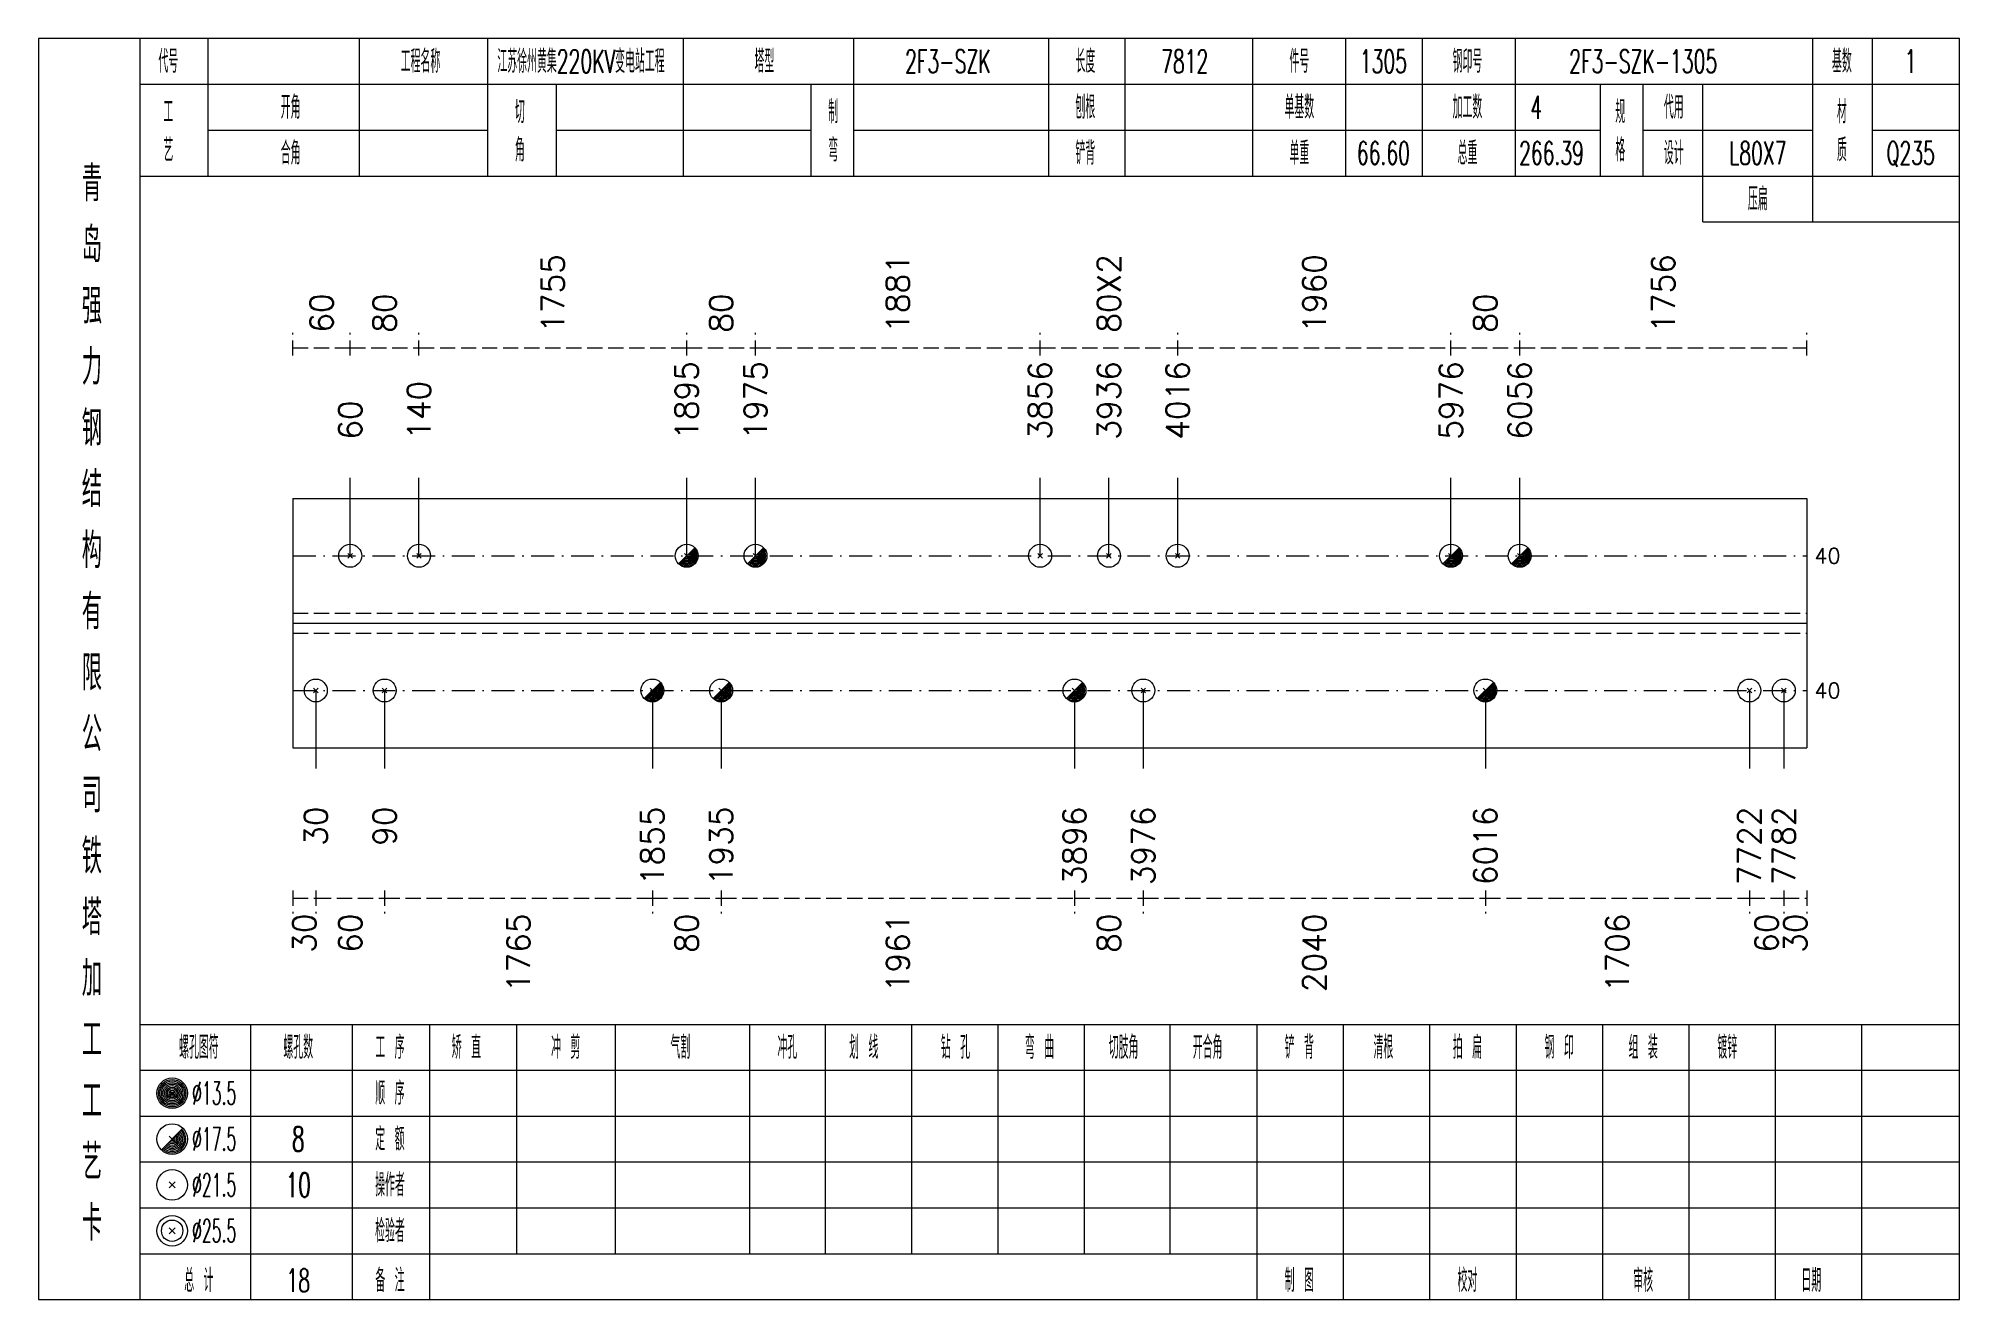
# Model space of a CAD drawing. Extents: x 0 to 4623, y -1159 to 4890.
# Drawn here: x 2802.6 to 3054, y 450 to 615 of the extents above; entities that cross this region are included whole.
import ezdxf
from ezdxf.enums import TextEntityAlignment as Align

# ---------------------------------------------------------------- set-up
doc = ezdxf.new("R2010")
doc.units = 0
doc.header["$MEASUREMENT"] = 0
doc.linetypes.add('一点画线', pattern=[5.2, 3, -1, 0.2, -1])
doc.linetypes.add('虚线', pattern=[2.75, 2, -0.75])
doc.layers.get('0').update_dxf_attribs({"linetype": 'CONTINUOUS', "lineweight": 25})
for name, color, linetype, lineweight in [('1', 7, 'CONTINUOUS', 25), ('4', 7, 'CONTINUOUS', 25), ('5', 7, 'CONTINUOUS', 25)]:
    doc.layers.add(name, color=color, linetype=linetype, lineweight=lineweight)
doc.styles.get("Standard").update_dxf_attribs({"font": 'simplex.shx', "width": 0.7, "height": 3, "bigfont": 'gbhzfs.shx'})

msp = doc.modelspace()

# ---------------------------------------------------------------- texts
at = {"color": 8, "linetype": 'Continuous', "lineweight": 9}
for s, p in [('1755', (2869.92, 576.5)), ('80X2', (2942.682, 576.5)), ('1960', (2969.562, 576.5)), ('1756', (3015.221, 576.5)), ('1881', (2915.061, 576.5)), ('60', (2839.65, 576.5)), ('80', (2847.9, 576.5)), ('80', (2891.94, 576.5)), ('80', (2991.942, 576.5))]:
    msp.add_text(s, height=3, rotation=90, dxfattribs=at).set_placement(p, align=Align.MIDDLE_LEFT)
at = {"color": 7, "linetype": 'Continuous', "lineweight": 13}
for s, p in [('1895', (2887.44, 562.5)), ('1975', (2896.44, 562.5)), ('3856', (2933.682, 562.5)), ('3936', (2942.682, 562.5)), ('4016', (2951.682, 562.5)), ('5976', (2987.442, 562.5)), ('6056', (2996.442, 562.5)), ('140', (2852.4, 562.5)), ('60', (2843.4, 562.5))]:
    msp.add_text(s, height=3, rotation=90, dxfattribs=at).set_placement(p, align=Align.MIDDLE_LEFT)
for p in [(3035, 547.312), (3035, 529.688)]:
    msp.add_text('40', height=2, dxfattribs=at).set_placement(p, align=Align.MIDDLE_LEFT)
at = {"color": 8, "linetype": 'Continuous', "lineweight": 9}
for s, p in [('30', (2837.4, 500.5)), ('60', (2843.4, 500.5)), ('1765', (2865.42, 500.5)), ('80', (2887.44, 500.5)), ('1961', (2915.061, 500.5)), ('80', (2942.682, 500.5)), ('2040', (2969.562, 500.5)), ('1706', (3009.221, 500.5)), ('60', (3028.75, 500.5)), ('30', (3032.5, 500.5))]:
    msp.add_text(s, height=3, rotation=90, dxfattribs=at).set_placement(p, align=Align.MIDDLE_RIGHT)
at = {"layer": '1', "color": 7, "linetype": 'Continuous', "lineweight": 13}
for s, p in [('30', (2838.9, 514.5)), ('90', (2847.9, 514.5)), ('1855', (2882.94, 514.5)), ('1935', (2891.94, 514.5)), ('3896', (2938.182, 514.5)), ('3976', (2947.182, 514.5)), ('6016', (2991.942, 514.5)), ('7722', (3026.5, 514.5)), ('7782', (3031, 514.5))]:
    msp.add_text(s, height=3, rotation=90, dxfattribs=at).set_placement(p, align=Align.MIDDLE_RIGHT)
at = {"layer": '4', "color": 1, "linetype": 'Continuous', "lineweight": 13}
for s, height, width, p in [('代号', 3, 0.6, (2819.6, 612)), ('工程名称', 3, 0.6, (2852.6, 612)), ('江苏徐州黄集220KV变电站工程', 3, 0.6, (2873.6, 612)), ('塔型', 3, 0.6, (2897.6, 612)), ('2F3-SZK', 3, 0.6, (2921.6, 612)), ('长度', 3, 0.6, (2939.6, 612)), ('7812', 3, 0.6, (2952.6, 612)), ('件号', 3, 0.6, (2967.6, 612)), ('1305', 3, 0.6, (2978.6, 612)), ('钢印号', 3, 0.6, (2989.6, 612)), ('2F3-SZK-1305', 3, 0.6, (3012.6, 612)), ('基数', 3, 0.6, (3038.6, 612)), ('1', 3, 0.6, (3047.6, 612)), ('工', 3, 0.6, (2819.6, 605.4)), ('开角', 3, 0.6, (2835.6, 606)), ('切', 3, 0.6, (2865.6, 605.4)), ('制', 3, 0.6, (2906.6, 605.4)), ('刨根', 3, 0.6, (2939.6, 606)), ('单基数', 3, 0.6, (2967.6, 606)), ('加工数', 3, 0.6, (2989.6, 606)), ('4', 3, 0.6, (2998.6, 606)), ('规', 3, 0.6, (3009.6, 605.4)), ('代用', 3, 0.6, (3016.6, 606)), ('材', 3, 0.6, (3038.6, 605.4)), ('艺', 3, 0.6, (2819.6, 600.4)), ('合角', 3, 0.6, (2835.6, 600)), ('角', 3, 0.6, (2865.6, 600.4)), ('弯', 3, 0.6, (2906.6, 600.4)), ('铲背', 3, 0.6, (2939.6, 600)), ('单重', 3, 0.6, (2967.6, 600)), ('66.60', 3, 0.6, (2978.6, 600)), ('总重', 3, 0.6, (2989.6, 600)), ('266.39', 3, 0.6, (3000.6, 600)), ('格', 3, 0.6, (3009.6, 600.4)), ('设计', 3, 0.6, (3016.6, 600)), ('L80X7', 3, 0.6, (3027.6, 600)), ('质', 3, 0.6, (3038.6, 600.4)), ('Q235', 3, 0.6, (3047.6, 600)), ('青', 4.6, 0.8, (2809.6, 596)), ('压扁', 3, 0.6, (3027.6, 594)), ('岛', 4.6, 0.8, (2809.6, 588)), ('强', 4.6, 0.8, (2809.6, 580)), ('力', 4.6, 0.8, (2809.6, 572)), ('钢', 4.6, 0.8, (2809.6, 564)), ('结', 4.6, 0.8, (2809.6, 556)), ('构', 4.6, 0.8, (2809.6, 548)), ('有', 4.6, 0.8, (2809.6, 540)), ('限', 4.6, 0.8, (2809.6, 532)), ('公', 4.6, 0.8, (2809.6, 524)), ('司', 4.6, 0.8, (2809.6, 516)), ('铁', 4.6, 0.8, (2809.6, 508)), ('塔', 4.6, 0.8, (2809.6, 500)), ('加', 4.6, 0.8, (2809.6, 492)), ('工', 4.6, 0.8, (2809.6, 484)), ('螺孔图符', 3, 0.6, (2823.6, 483)), ('螺孔数', 3, 0.6, (2836.6, 483)), ('工 序', 3, 0.6, (2848.6, 483)), ('矫 直', 3, 0.6, (2858.6, 483)), ('冲 剪', 3, 0.6, (2871.6, 483)), ('气割', 3, 0.6, (2886.6, 483)), ('冲孔', 3, 0.6, (2900.6, 483)), ('划 线', 3, 0.6, (2910.6, 483)), ('钻 孔', 3, 0.6, (2922.6, 483)), ('弯 曲', 3, 0.6, (2933.6, 483)), ('切肢角', 3, 0.6, (2944.6, 483)), ('开合角', 3, 0.6, (2955.6, 483)), ('铲 背', 3, 0.6, (2967.6, 483)), ('清根', 3, 0.6, (2978.6, 483)), ('拍 扁', 3, 0.6, (2989.6, 483)), ('钢 印', 3, 0.6, (3001.6, 483)), ('组 装', 3, 0.6, (3012.6, 483)), ('镀锌', 3, 0.6, (3023.6, 483)), ('工', 4.6, 0.8, (2809.6, 476)), ('%%C13.5', 3, 0.5, (2825.6, 477)), ('顺 序', 3, 0.6, (2848.6, 477)), ('定 额', 3, 0.6, (2848.6, 471)), ('艺', 4.6, 0.8, (2809.6, 468)), ('%%C17.5', 3, 0.5, (2825.6, 471)), ('8', 3.2, 0.6, (2836.6, 471)), ('%%C21.5', 3, 0.5, (2825.6, 465)), ('10', 3.2, 0.6, (2836.6, 465)), ('操作者', 3, 0.6, (2848.6, 465)), ('卡', 4.6, 0.8, (2809.6, 460)), ('%%C25.5', 3, 0.5, (2825.6, 459)), ('检验者', 3, 0.6, (2848.6, 459)), ('总 计', 3, 0.6, (2823.6, 452.5)), ('18', 3, 0.6, (2836.6, 452.5)), ('备 注', 3, 0.6, (2848.6, 452.5)), ('制 图', 3, 0.6, (2967.6, 452.5)), ('校对', 3, 0.6, (2989.6, 452.5)), ('审核', 3, 0.6, (3012.6, 452.5)), ('日期', 3, 0.6, (3034.6, 452.5))]:
    msp.add_text(s, height=height, dxfattribs=dict(at, width=width)).set_placement(p, align=Align.MIDDLE_CENTER)

# ---------------------------------------------------------------- blocks, each defined once
blk = doc.blocks.new('孔21.5')
at = {"layer": '5', "color": 7, "linetype": 'Continuous', "lineweight": 13}
for p, q in [((-0.2, -0.2), (0.2, 0.2)), ((-0.2, 0.2), (0.2, -0.2))]:
    blk.add_line(p, q, dxfattribs=at)
blk.add_circle((0, 0), 1, dxfattribs=at)
blk = doc.blocks.new('孔17.5')
at = {"layer": '5', "color": 7, "linetype": 'Continuous', "lineweight": 13}
for p, q in [((-0.707, -0.707), (0.707, 0.707)), ((-0.2, 0.2), (0.2, -0.2))]:
    blk.add_line(p, q, dxfattribs=at)
blk.add_circle((0, 0), 1, dxfattribs=at)
for radius in [0.9, 0.8, 0.7, 0.6, 0.5, 0.4, 0.3, 0.2, 0.1]:
    blk.add_arc((0, 0), radius, 225, 45, dxfattribs=at)

# ---------------------------------------------------------------- linework, layer by layer
at = {"color": 8, "linetype": '虚线', "lineweight": 9}
for p, q in [((2835.9, 573.5), (2835.9, 576.5)), ((2843.4, 573.5), (2843.4, 576.5)), ((2843.4, 573.5), (2843.4, 576.5)), ((2852.4, 573.5), (2852.4, 576.5)), ((2852.4, 573.5), (2852.4, 576.5)), ((2887.44, 573.5), (2887.44, 576.5)), ((2887.44, 573.5), (2887.44, 576.5)), ((2896.44, 573.5), (2896.44, 576.5)), ((2896.44, 573.5), (2896.44, 576.5)), ((2933.682, 573.5), (2933.682, 576.5)), ((2933.682, 573.5), (2933.682, 576.5)), ((2951.682, 573.5), (2951.682, 576.5)), ((2951.682, 573.5), (2951.682, 576.5)), ((2987.442, 573.5), (2987.442, 576.5)), ((2987.442, 573.5), (2987.442, 576.5)), ((2996.442, 573.5), (2996.442, 576.5)), ((2996.442, 573.5), (2996.442, 576.5)), ((3034, 573.5), (3034, 576.5)), ((2835.9, 574.5), (2843.4, 574.5)), ((2843.4, 574.5), (2852.4, 574.5)), ((2852.4, 574.5), (2887.44, 574.5)), ((2887.44, 574.5), (2896.44, 574.5)), ((2896.44, 574.5), (2933.682, 574.5)), ((2933.682, 574.5), (2951.682, 574.5)), ((2951.682, 574.5), (2987.442, 574.5)), ((2987.442, 574.5), (2996.442, 574.5)), ((2996.442, 574.5), (3034, 574.5)), ((2835.9, 503.5), (2835.9, 500.5)), ((2838.9, 503.5), (2838.9, 500.5)), ((2838.9, 503.5), (2838.9, 500.5)), ((2847.9, 503.5), (2847.9, 500.5)), ((2847.9, 503.5), (2847.9, 500.5)), ((2882.94, 503.5), (2882.94, 500.5)), ((2882.94, 503.5), (2882.94, 500.5)), ((2891.94, 503.5), (2891.94, 500.5)), ((2891.94, 503.5), (2891.94, 500.5)), ((2938.182, 503.5), (2938.182, 500.5)), ((2938.182, 503.5), (2938.182, 500.5)), ((2947.182, 503.5), (2947.182, 500.5)), ((2947.182, 503.5), (2947.182, 500.5)), ((2991.942, 503.5), (2991.942, 500.5)), ((2991.942, 503.5), (2991.942, 500.5)), ((3026.5, 503.5), (3026.5, 500.5)), ((3026.5, 503.5), (3026.5, 500.5)), ((3031, 503.5), (3031, 500.5)), ((3031, 503.5), (3031, 500.5)), ((3034, 503.5), (3034, 500.5)), ((2835.9, 502.5), (2838.9, 502.5)), ((2838.9, 502.5), (2847.9, 502.5)), ((2847.9, 502.5), (2882.94, 502.5)), ((2882.94, 502.5), (2891.94, 502.5)), ((2891.94, 502.5), (2938.182, 502.5)), ((2938.182, 502.5), (2947.182, 502.5)), ((2947.182, 502.5), (2991.942, 502.5)), ((2991.942, 502.5), (3026.5, 502.5)), ((3026.5, 502.5), (3031, 502.5)), ((3031, 502.5), (3034, 502.5))]:
    msp.add_line(p, q, dxfattribs=at)
at = {"color": 7, "linetype": 'Continuous', "lineweight": 13}
for p, q in [((2843.4, 547.312), (2843.4, 557.5)), ((2852.4, 547.312), (2852.4, 557.5)), ((2887.44, 547.312), (2887.44, 557.5)), ((2896.44, 547.312), (2896.44, 557.5)), ((2933.682, 547.312), (2933.682, 557.5)), ((2942.682, 547.312), (2942.682, 557.5)), ((2951.682, 547.312), (2951.682, 557.5)), ((2987.442, 547.312), (2987.442, 557.5)), ((2996.442, 547.312), (2996.442, 557.5)), ((2838.9, 529.688), (2838.9, 519.5)), ((2847.9, 529.688), (2847.9, 519.5)), ((2882.94, 529.688), (2882.94, 519.5)), ((2891.94, 529.688), (2891.94, 519.5)), ((2938.182, 529.688), (2938.182, 519.5)), ((2947.182, 529.688), (2947.182, 519.5)), ((2991.942, 529.688), (2991.942, 519.5)), ((3026.5, 529.688), (3026.5, 519.5)), ((3031, 529.688), (3031, 519.5))]:
    msp.add_line(p, q, dxfattribs=at)
at = {"color": 7, "linetype": 'Continuous', "lineweight": 18}
for p, q in [((2835.9, 554.812), (2835.9, 522.188)), ((2835.9, 554.812), (3034, 554.812)), ((3034, 554.812), (3034, 522.188)), ((2835.9, 538.5), (3034, 538.5))]:
    msp.add_line(p, q, dxfattribs=at)
at = {"color": 3, "linetype": '一点画线', "lineweight": 13}
for p, q in [((2835.9, 547.312), (3034, 547.312)), ((2835.9, 529.688), (3034, 529.688))]:
    msp.add_line(p, q, dxfattribs=at)
at = {"color": 1, "linetype": '虚线', "lineweight": 18}
for p, q in [((2835.9, 539.812), (3034, 539.812)), ((2835.9, 537.188), (3034, 537.188))]:
    msp.add_line(p, q, dxfattribs=at)
at = {"layer": '1', "color": 7, "linetype": 'Continuous', "lineweight": 18}
msp.add_line((2835.9, 522.188), (3034, 522.188), dxfattribs=at)
at = {"layer": '4', "color": 1, "linetype": 'Continuous', "lineweight": 18}
for p, q in [((2815.9, 450), (2815.9, 615)), ((2824.8, 597), (2824.8, 615)), ((2844.6, 597), (2844.6, 615)), ((2861.4, 597), (2861.4, 615)), ((2887, 597), (2887, 615)), ((2909.3, 597), (2909.3, 615)), ((2934.8, 597), (2934.8, 615)), ((2944.8, 597), (2944.8, 615)), ((2961.5, 597), (2961.5, 615)), ((2973.7, 597), (2973.7, 615)), ((2983.7, 597), (2983.7, 615)), ((2995.9, 597), (2995.9, 615)), ((3034.8, 591), (3034.8, 615)), ((3042.6, 597), (3042.6, 615)), ((2815.9, 609), (3054, 609)), ((2870.4, 597), (2870.4, 609)), ((2903.7, 597), (2903.7, 609)), ((3007, 597), (3007, 609)), ((3012.6, 597), (3012.6, 609)), ((3020.4, 591), (3020.4, 609)), ((2824.8, 603), (2861.4, 603)), ((2870.4, 603), (2903.7, 603)), ((2909.3, 603), (3007, 603)), ((3012.6, 603), (3034.8, 603)), ((3042.6, 603), (3054, 603)), ((2815.9, 597), (3054, 597)), ((3020.4, 591), (3054, 591)), ((2815.9, 486), (3054, 486)), ((2830.4, 450), (2830.4, 486)), ((2843.7, 450), (2843.7, 486)), ((2853.8, 450), (2853.8, 486)), ((2865.2, 456), (2865.2, 486)), ((2878.1, 456), (2878.1, 486)), ((2895.7, 456), (2895.7, 486)), ((2905.6, 456), (2905.6, 486)), ((2916.9, 456), (2916.9, 486)), ((2928.2, 456), (2928.2, 486)), ((2939.5, 456), (2939.5, 486)), ((2950.7, 456), (2950.7, 486)), ((2962.1, 456), (2962.1, 486)), ((2973.4, 456), (2973.4, 486)), ((2984.7, 456), (2984.7, 486)), ((2996, 456), (2996, 486)), ((3007.3, 456), (3007.3, 486)), ((3018.6, 456), (3018.6, 486)), ((3029.9, 456), (3029.9, 486)), ((3041.2, 456), (3041.2, 486)), ((2815.9, 480), (3054, 480)), ((2815.9, 474), (3054, 474)), ((2815.9, 468), (3054, 468)), ((2815.9, 462), (3054, 462)), ((2815.9, 456), (3054, 456)), ((2962.1, 450), (2962.1, 456)), ((2973.4, 450), (2973.4, 456)), ((2984.7, 450), (2984.7, 456)), ((2996, 450), (2996, 456)), ((3007.3, 450), (3007.3, 456)), ((3018.6, 450), (3018.6, 456)), ((3029.9, 450), (3029.9, 456)), ((3041.2, 450), (3041.2, 456))]:
    msp.add_line(p, q, dxfattribs=at)
at = {"layer": '4', "color": 7, "linetype": 'Continuous', "lineweight": 13}
for p, q in [((2819.9, 476.8), (2820.3, 477.2)), ((2820.3, 476.8), (2819.9, 477.2)), ((2818.686, 469.586), (2821.514, 472.414)), ((2819.7, 471.4), (2820.5, 470.6)), ((2819.7, 464.6), (2820.5, 465.4)), ((2819.7, 465.4), (2820.5, 464.6)), ((2819.7, 458.6), (2820.5, 459.4)), ((2819.7, 459.4), (2820.5, 458.6))]:
    msp.add_line(p, q, dxfattribs=at)
at = {"layer": '4', "color": 1, "linetype": 'Continuous', "lineweight": 18}
msp.add_lwpolyline([(2802.6, 615), (2802.6, 450), (3054, 450), (3054, 615)], close=True, dxfattribs=at)
at = {"layer": '4', "color": 7, "linetype": 'Continuous', "lineweight": 13}
for centre, radius in [((2820.1, 477), 2), ((2820.1, 477), 1.8), ((2820.1, 477), 1.6), ((2820.1, 477), 1.4), ((2820.1, 477), 1.2), ((2820.1, 477), 1), ((2820.1, 477), 0.8), ((2820.1, 477), 0.6), ((2820.1, 477), 0.4), ((2820.1, 477), 0.2), ((2820.1, 471), 2), ((2820.1, 465), 2), ((2820.1, 459), 2), ((2820.1, 459), 1.4)]:
    msp.add_circle(centre, radius, dxfattribs=at)
for radius in [1.8, 1.6, 1.4, 1.2, 1, 0.8, 0.6, 0.4, 0.2]:
    msp.add_arc((2820.1, 471), radius, 225, 45, dxfattribs=at)

# ---------------------------------------------------------------- block references
at = {"color": 7, "linetype": 'Continuous', "lineweight": 13, "xscale": 1.5, "yscale": 1.5, "zscale": 1.5}
for name, p in [('孔21.5', (2843.4, 547.312)), ('孔21.5', (2852.4, 547.312)), ('孔17.5', (2887.44, 547.312)), ('孔17.5', (2896.44, 547.312)), ('孔21.5', (2933.682, 547.312)), ('孔21.5', (2942.682, 547.312)), ('孔21.5', (2951.682, 547.312)), ('孔17.5', (2987.442, 547.312)), ('孔17.5', (2996.442, 547.312))]:
    msp.add_blockref(name, p, dxfattribs=at)
at = {"layer": '1', "color": 7, "linetype": 'Continuous', "lineweight": 13, "xscale": 1.5, "yscale": 1.5, "zscale": 1.5}
for name, p in [('孔21.5', (2838.9, 529.688)), ('孔21.5', (2847.9, 529.688)), ('孔17.5', (2882.94, 529.688)), ('孔17.5', (2891.94, 529.688)), ('孔17.5', (2938.182, 529.688)), ('孔21.5', (2947.182, 529.688)), ('孔17.5', (2991.942, 529.688)), ('孔21.5', (3026.5, 529.688)), ('孔21.5', (3031, 529.688))]:
    msp.add_blockref(name, p, dxfattribs=at)

msp.set_redraw_order([(e.dxf.handle, doc.entitydb.next_handle()) for e in msp.query("TEXT MTEXT ATTDEF DIMENSION ARC_DIMENSION")])  # texts and dimensions are drawn at this point

doc.saveas('drawing.dxf')
